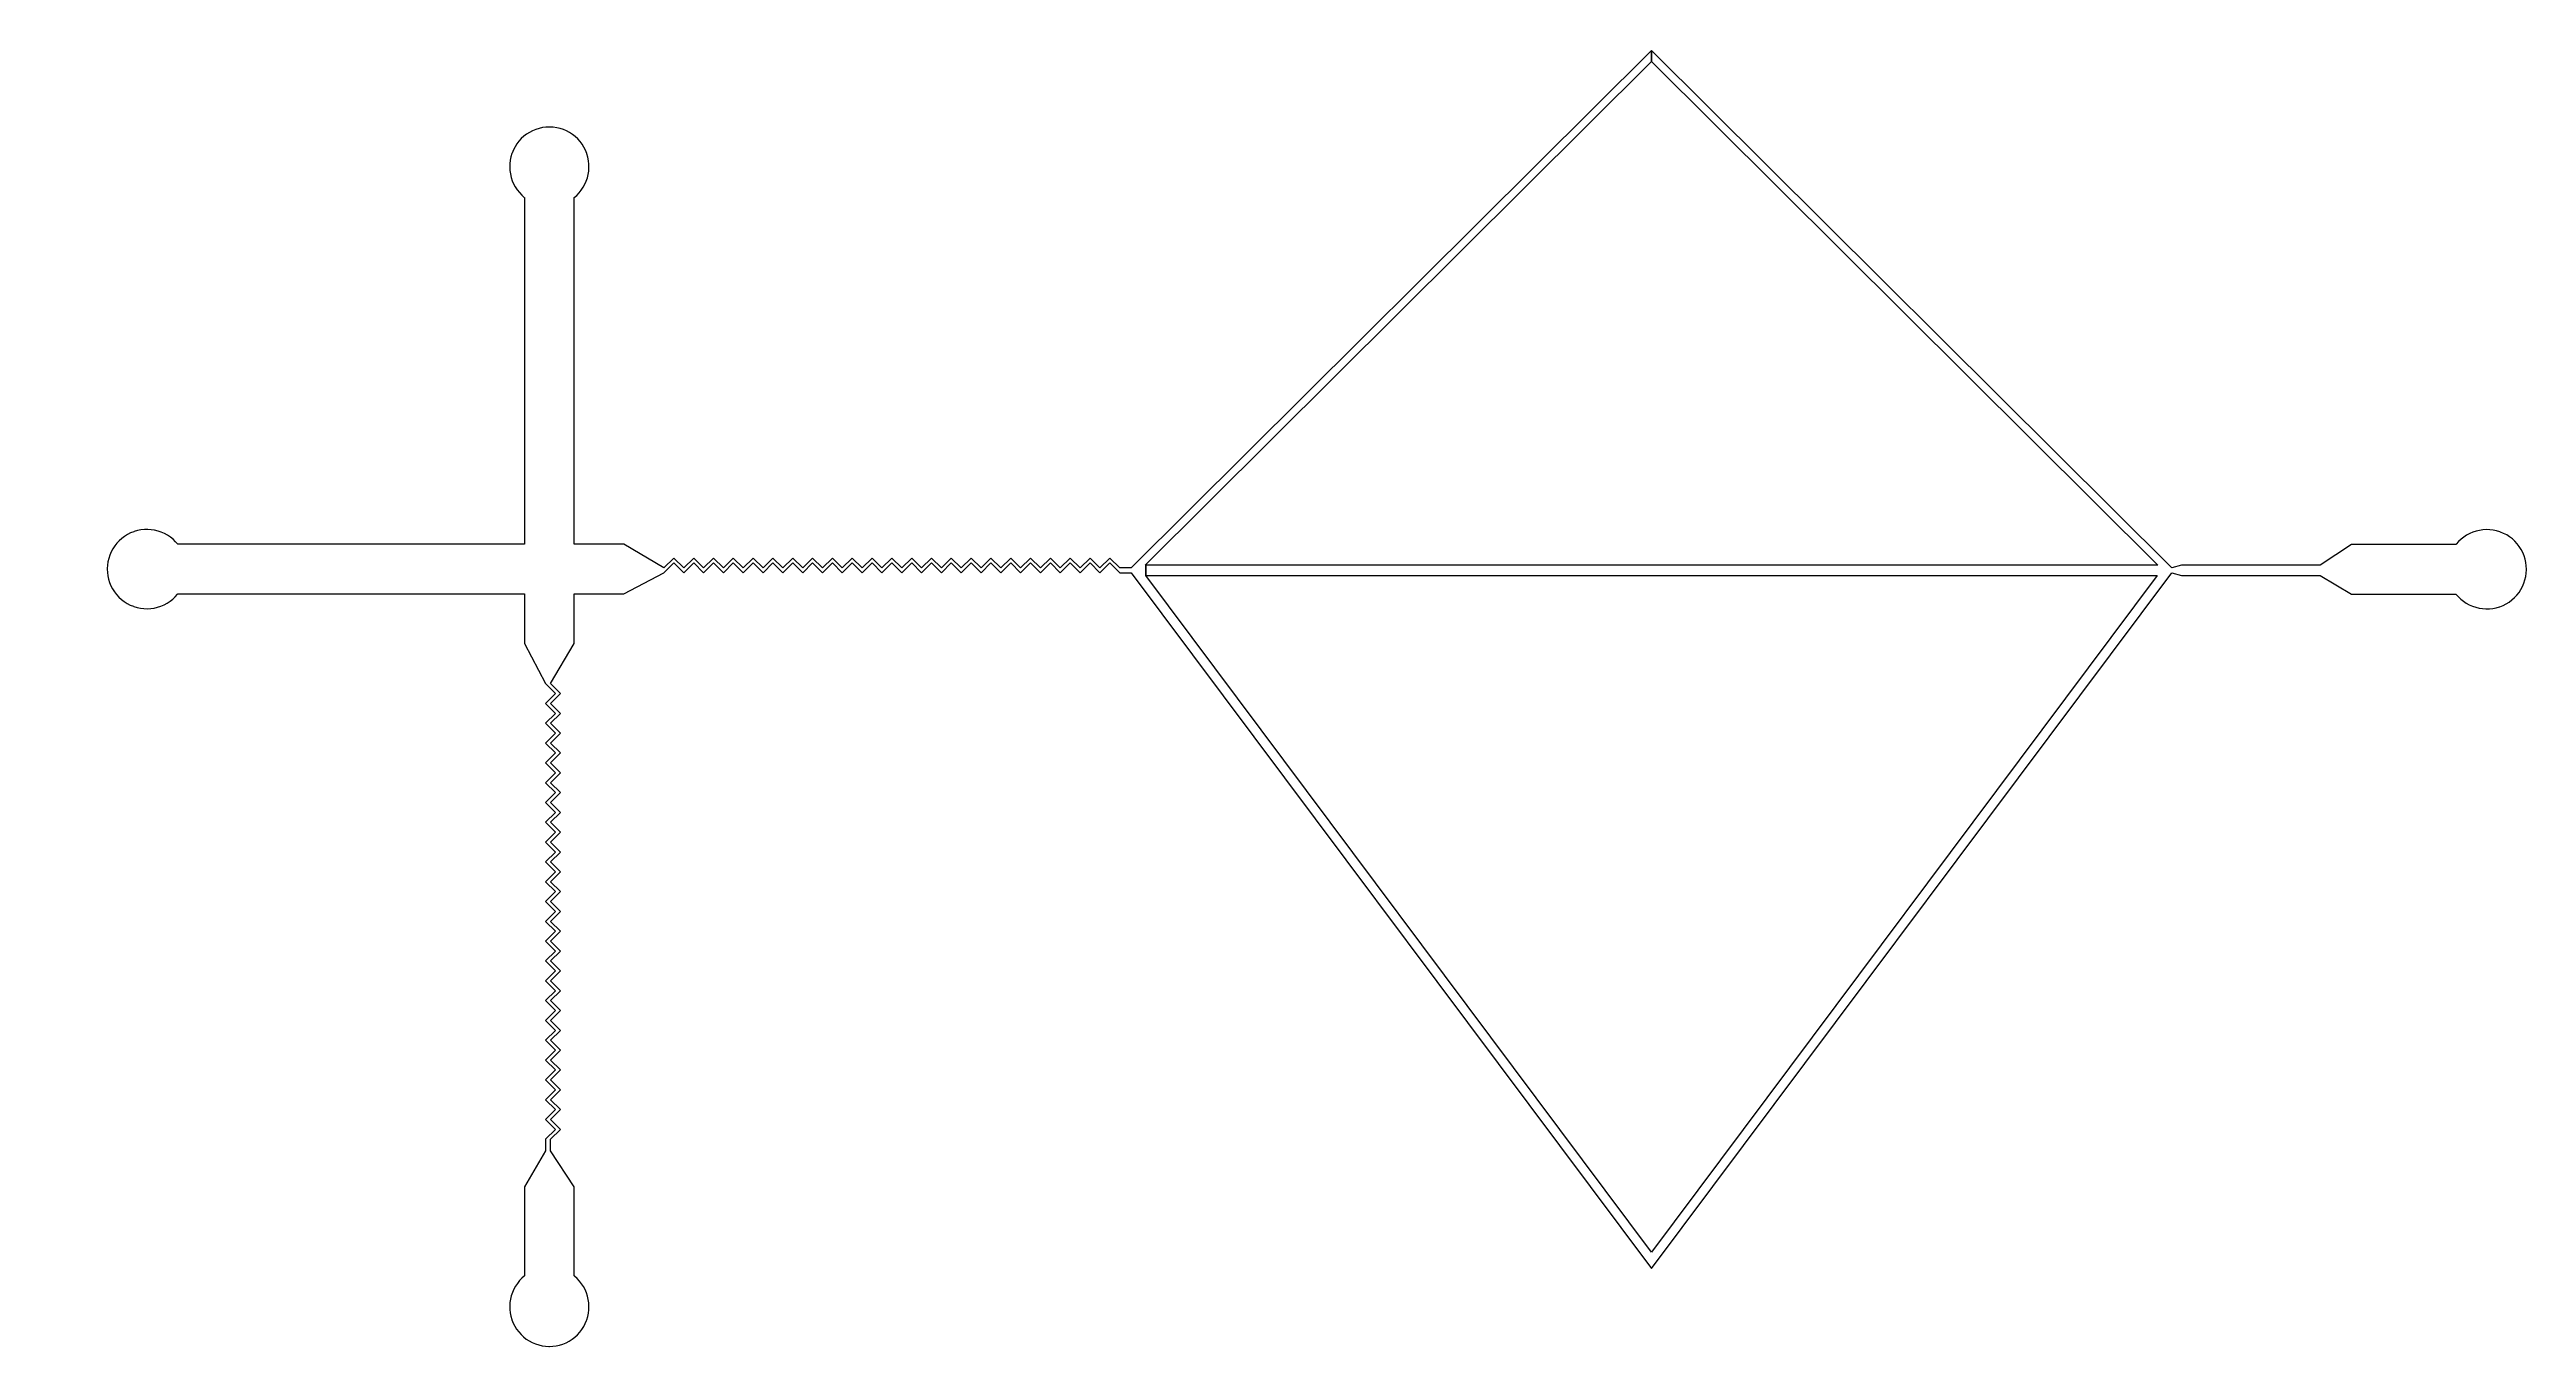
# Model space of a CAD drawing. Extents: x -64.2 to -14.2, y -14 to 12.2.
import ezdxf

# ---------------------------------------------------------------- set-up
doc = ezdxf.new("R2010")
doc.units = 13
doc.layers.add('1', color=7, linetype='CONTINUOUS')

msp = doc.modelspace()

# ---------------------------------------------------------------- linework, layer by layer
at = {"layer": '1'}
msp.add_lwpolyline([(-31.861, 11.982), (-21.641, 1.815), (-42.069, 1.815), (-42.069, 1.603), (-21.652, 1.603), (-31.861, -12.056), (-42.069, 1.603), (-42.069, 1.815), (-42.08, 1.815), (-31.861, 11.982), (-31.861, 12.205), (-42.361, 1.758), (-42.594, 1.758), (-42.794, 1.958), (-42.994, 1.758), (-43.194, 1.958), (-43.394, 1.758), (-43.594, 1.958), (-43.794, 1.758), (-43.994, 1.958), (-44.194, 1.758), (-44.394, 1.958), (-44.594, 1.758), (-44.794, 1.958), (-44.994, 1.758), (-45.194, 1.958), (-45.394, 1.758), (-45.594, 1.958), (-45.794, 1.758), (-45.994, 1.958), (-46.194, 1.758), (-46.394, 1.958), (-46.594, 1.758), (-46.794, 1.958), (-46.994, 1.758), (-47.194, 1.958), (-47.394, 1.758), (-47.594, 1.958), (-47.794, 1.758), (-47.994, 1.958), (-48.194, 1.758), (-48.394, 1.958), (-48.594, 1.758), (-48.794, 1.958), (-48.994, 1.758), (-49.194, 1.958), (-49.394, 1.758), (-49.594, 1.958), (-49.794, 1.758), (-49.994, 1.958), (-50.194, 1.758), (-50.394, 1.958), (-50.594, 1.758), (-50.794, 1.958), (-50.994, 1.758), (-51.194, 1.958), (-51.394, 1.758), (-51.594, 1.958), (-51.794, 1.758), (-52.607, 2.236), (-53.607, 2.236), (-53.607, 9.236), (-53.554, 9.282), (-53.506, 9.332), (-53.462, 9.387), (-53.423, 9.445), (-53.39, 9.506), (-53.362, 9.57), (-53.339, 9.636), (-53.322, 9.704), (-53.312, 9.773), (-53.307, 9.842), (-53.308, 9.912), (-53.316, 9.981), (-53.329, 10.05), (-53.349, 10.117), (-53.352, 10.126), (-53.378, 10.191), (-53.409, 10.253), (-53.446, 10.312), (-53.488, 10.368), (-53.534, 10.42), (-53.585, 10.468), (-53.64, 10.511), (-53.699, 10.549), (-53.76, 10.582), (-53.824, 10.609), (-53.89, 10.631), (-53.958, 10.647), (-54.027, 10.657), (-54.097, 10.661), (-54.107, 10.661), (-54.177, 10.658), (-54.246, 10.649), (-54.314, 10.634), (-54.381, 10.613), (-54.445, 10.586), (-54.507, 10.554), (-54.566, 10.516), (-54.621, 10.474), (-54.673, 10.427), (-54.72, 10.375), (-54.762, 10.32), (-54.8, 10.261), (-54.832, 10.199), (-54.859, 10.135), (-54.862, 10.126), (-54.882, 10.059), (-54.897, 9.991), (-54.905, 9.921), (-54.907, 9.851), (-54.903, 9.782), (-54.893, 9.713), (-54.877, 9.644), (-54.855, 9.578), (-54.828, 9.514), (-54.795, 9.452), (-54.757, 9.394), (-54.713, 9.339), (-54.666, 9.288), (-54.614, 9.241), (-54.607, 9.236), (-54.607, 2.236), (-61.606, 2.236), (-61.652, 2.289), (-61.702, 2.337), (-61.757, 2.381), (-61.815, 2.42), (-61.876, 2.453), (-61.94, 2.481), (-62.006, 2.504), (-62.074, 2.521), (-62.143, 2.531), (-62.212, 2.536), (-62.282, 2.535), (-62.351, 2.527), (-62.42, 2.514), (-62.487, 2.494), (-62.496, 2.491), (-62.561, 2.465), (-62.623, 2.434), (-62.682, 2.397), (-62.738, 2.355), (-62.79, 2.308), (-62.838, 2.257), (-62.881, 2.202), (-62.919, 2.144), (-62.952, 2.082), (-62.98, 2.018), (-63.001, 1.952), (-63.017, 1.884), (-63.027, 1.815), (-63.031, 1.745), (-63.031, 1.736), (-63.028, 1.666), (-63.019, 1.597), (-63.004, 1.529), (-62.983, 1.462), (-62.956, 1.398), (-62.923, 1.336), (-62.886, 1.277), (-62.843, 1.221), (-62.796, 1.17), (-62.745, 1.123), (-62.689, 1.08), (-62.63, 1.043), (-62.568, 1.01), (-62.504, 0.984), (-62.496, 0.981), (-62.429, 0.961), (-62.361, 0.946), (-62.291, 0.938), (-62.221, 0.936), (-62.152, 0.94), (-62.083, 0.95), (-62.014, 0.966), (-61.948, 0.988), (-61.884, 1.015), (-61.822, 1.048), (-61.764, 1.086), (-61.709, 1.13), (-61.658, 1.177), (-61.611, 1.229), (-61.606, 1.236), (-54.607, 1.236), (-54.607, 0.236), (-54.184, -0.577), (-53.984, -0.777), (-54.184, -0.977), (-53.984, -1.177), (-54.184, -1.377), (-53.984, -1.577), (-54.184, -1.777), (-53.984, -1.977), (-54.184, -2.177), (-53.984, -2.377), (-54.184, -2.577), (-53.984, -2.777), (-54.184, -2.977), (-53.984, -3.177), (-54.184, -3.377), (-53.984, -3.577), (-54.184, -3.777), (-53.984, -3.977), (-54.184, -4.177), (-53.984, -4.377), (-54.184, -4.577), (-53.984, -4.777), (-54.184, -4.977), (-53.984, -5.177), (-54.184, -5.377), (-53.984, -5.577), (-54.184, -5.777), (-53.984, -5.977), (-54.184, -6.177), (-53.984, -6.377), (-54.184, -6.577), (-53.984, -6.777), (-54.184, -6.977), (-53.984, -7.177), (-54.184, -7.377), (-53.984, -7.577), (-54.184, -7.777), (-53.984, -7.977), (-54.184, -8.177), (-53.984, -8.377), (-54.184, -8.577), (-53.984, -8.777), (-54.184, -8.977), (-53.984, -9.177), (-54.184, -9.377), (-53.984, -9.577), (-54.184, -9.777), (-54.184, -10.01), (-54.607, -10.735), (-54.607, -12.535), (-54.66, -12.581), (-54.708, -12.631), (-54.752, -12.686), (-54.791, -12.744), (-54.824, -12.805), (-54.852, -12.869), (-54.875, -12.935), (-54.892, -13.003), (-54.902, -13.072), (-54.907, -13.142), (-54.905, -13.212), (-54.898, -13.281), (-54.884, -13.35), (-54.865, -13.417), (-54.862, -13.425), (-54.836, -13.49), (-54.804, -13.552), (-54.768, -13.611), (-54.726, -13.667), (-54.679, -13.719), (-54.628, -13.767), (-54.573, -13.81), (-54.515, -13.848), (-54.453, -13.881), (-54.389, -13.909), (-54.322, -13.93), (-54.254, -13.946), (-54.185, -13.956), (-54.115, -13.96), (-54.107, -13.96), (-54.037, -13.957), (-53.968, -13.948), (-53.9, -13.933), (-53.833, -13.912), (-53.769, -13.885), (-53.707, -13.853), (-53.648, -13.815), (-53.592, -13.773), (-53.541, -13.725), (-53.494, -13.674), (-53.451, -13.619), (-53.414, -13.56), (-53.382, -13.498), (-53.355, -13.433), (-53.352, -13.425), (-53.332, -13.358), (-53.317, -13.29), (-53.309, -13.221), (-53.307, -13.151), (-53.311, -13.081), (-53.321, -13.012), (-53.336, -12.944), (-53.358, -12.878), (-53.386, -12.813), (-53.419, -12.752), (-53.457, -12.693), (-53.5, -12.639), (-53.548, -12.588), (-53.6, -12.541), (-53.607, -12.535), (-53.607, -10.735), (-54.085, -10.01), (-54.085, -9.777), (-53.885, -9.577), (-54.085, -9.377), (-53.885, -9.177), (-54.085, -8.977), (-53.885, -8.777), (-54.085, -8.577), (-53.885, -8.377), (-54.085, -8.177), (-53.885, -7.977), (-54.085, -7.777), (-53.885, -7.577), (-54.085, -7.377), (-53.885, -7.177), (-54.085, -6.977), (-53.885, -6.777), (-54.085, -6.577), (-53.885, -6.377), (-54.085, -6.177), (-53.885, -5.977), (-54.085, -5.777), (-53.885, -5.577), (-54.085, -5.377), (-53.885, -5.177), (-54.085, -4.977), (-53.885, -4.777), (-54.085, -4.577), (-53.885, -4.377), (-54.085, -4.177), (-53.885, -3.977), (-54.085, -3.777), (-53.885, -3.577), (-54.085, -3.377), (-53.885, -3.177), (-54.085, -2.977), (-53.885, -2.777), (-54.085, -2.577), (-53.885, -2.377), (-54.085, -2.177), (-53.885, -1.977), (-54.085, -1.777), (-53.885, -1.577), (-54.085, -1.377), (-53.885, -1.177), (-54.085, -0.977), (-53.885, -0.777), (-54.085, -0.577), (-53.607, 0.236), (-53.607, 1.236), (-52.607, 1.236), (-51.794, 1.659), (-51.594, 1.859), (-51.394, 1.659), (-51.194, 1.859), (-50.994, 1.659), (-50.794, 1.859), (-50.594, 1.659), (-50.394, 1.859), (-50.194, 1.659), (-49.994, 1.859), (-49.794, 1.659), (-49.594, 1.859), (-49.394, 1.659), (-49.194, 1.859), (-48.994, 1.659), (-48.794, 1.859), (-48.594, 1.659), (-48.394, 1.859), (-48.194, 1.659), (-47.994, 1.859), (-47.794, 1.659), (-47.594, 1.859), (-47.394, 1.659), (-47.194, 1.859), (-46.994, 1.659), (-46.794, 1.859), (-46.594, 1.659), (-46.394, 1.859), (-46.194, 1.659), (-45.994, 1.859), (-45.794, 1.659), (-45.594, 1.859), (-45.394, 1.659), (-45.194, 1.859), (-44.994, 1.659), (-44.794, 1.859), (-44.594, 1.659), (-44.394, 1.859), (-44.194, 1.659), (-43.994, 1.859), (-43.794, 1.659), (-43.594, 1.859), (-43.394, 1.659), (-43.194, 1.859), (-42.994, 1.659), (-42.794, 1.859), (-42.594, 1.659), (-42.361, 1.659), (-31.861, -12.389), (-21.361, 1.659), (-21.161, 1.603), (-18.361, 1.603), (-17.729, 1.232), (-15.624, 1.232), (-15.578, 1.179), (-15.528, 1.131), (-15.473, 1.087), (-15.415, 1.049), (-15.354, 1.015), (-15.29, 0.987), (-15.224, 0.964), (-15.156, 0.948), (-15.087, 0.937), (-15.018, 0.932), (-14.948, 0.934), (-14.879, 0.941), (-14.81, 0.955), (-14.743, 0.974), (-14.735, 0.977), (-14.67, 1.003), (-14.608, 1.035), (-14.549, 1.071), (-14.493, 1.113), (-14.441, 1.16), (-14.393, 1.211), (-14.35, 1.266), (-14.312, 1.324), (-14.279, 1.386), (-14.251, 1.45), (-14.23, 1.516), (-14.214, 1.584), (-14.204, 1.653), (-14.2, 1.723), (-14.2, 1.732), (-14.203, 1.802), (-14.212, 1.871), (-14.227, 1.939), (-14.248, 2.006), (-14.275, 2.07), (-14.307, 2.132), (-14.344, 2.191), (-14.387, 2.246), (-14.434, 2.298), (-14.485, 2.345), (-14.541, 2.387), (-14.599, 2.425), (-14.661, 2.457), (-14.726, 2.484), (-14.735, 2.487), (-14.802, 2.507), (-14.87, 2.522), (-14.939, 2.53), (-15.009, 2.532), (-15.078, 2.528), (-15.147, 2.518), (-15.215, 2.502), (-15.282, 2.481), (-15.346, 2.453), (-15.407, 2.42), (-15.466, 2.382), (-15.52, 2.339), (-15.571, 2.291), (-15.618, 2.24), (-15.624, 2.232), (-17.729, 2.232), (-18.361, 1.815), (-21.161, 1.815), (-21.361, 1.758), (-31.861, 12.205), (-31.861, 11.982)], close=True, dxfattribs=at)

doc.saveas('drawing.dxf')
